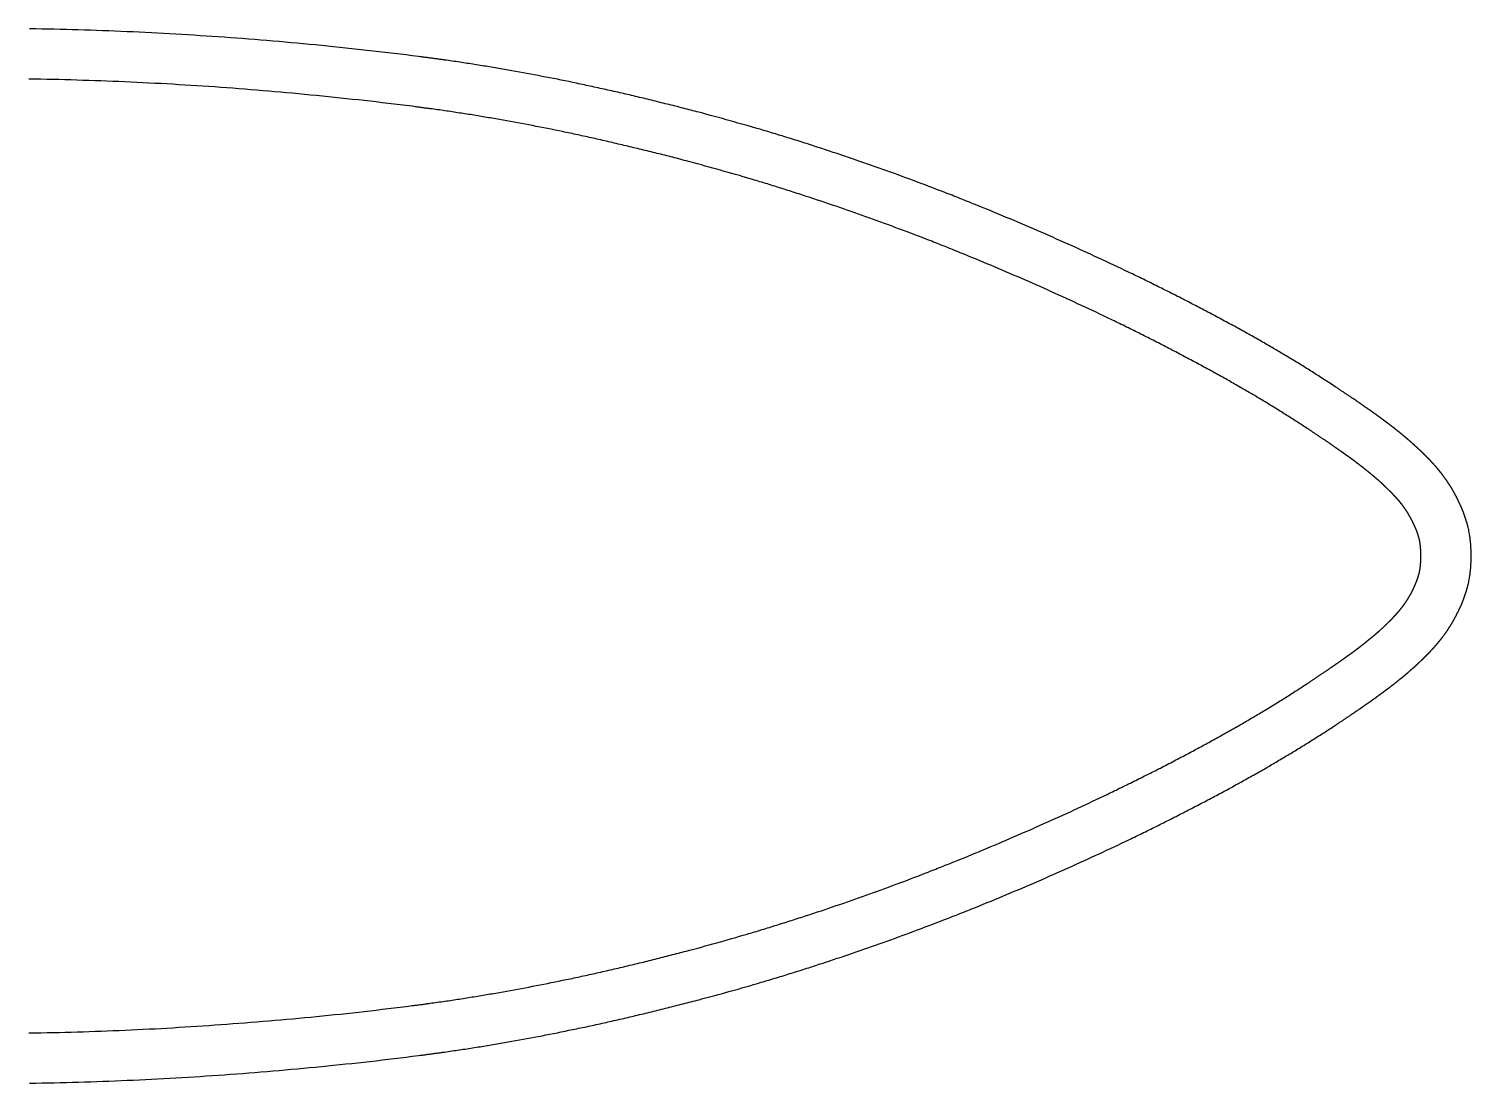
# Model space of a CAD drawing. Header units: inches. Extents: x -256 to -54, y -101 to -26.
# Drawn here: x -154.2 to -53.8, y -99.9 to -26.5 of the extents above; entities that cross this region are included whole.
import ezdxf

# ---------------------------------------------------------------- set-up
doc = ezdxf.new("R2010")
doc.units = ezdxf.units.IN
doc.header["$MEASUREMENT"] = 0

msp = doc.modelspace()

# ---------------------------------------------------------------- linework, layer by layer
at = {"color": 7, "linetype": 'Continuous', "lineweight": 25}
for p, q in [((-126.97, -28.44), (-127.1, -28.42)), ((-127.41, -31.91), (-127.54, -31.89)), ((-127.54, -94.53), (-127.41, -94.52)), ((-154.22, -96.43), (-154.21, -96.43)), ((-127.1, -98), (-126.97, -97.99)), ((-154.17, -99.93), (-154.16, -99.93))]:
    msp.add_line(p, q, dxfattribs=at)
for points, degree, knots in [([(-127.1, -28.42), (-128.22, -28.28), (-130.47, -28.01), (-133.84, -27.65), (-137.22, -27.34), (-141.74, -26.99), (-146.25, -26.73), (-150.78, -26.56), (-153.04, -26.51), (-154.17, -26.5)], 3, [-0.000013, -0.000013, -0.000013, -0.000013, 0.125058, 0.250129, 0.3752, 0.500271, 0.750413, 0.875484, 1.000555, 1.000555, 1.000555, 1.000555]), ([(-61.57, -52.55), (-61.59, -52.54), (-61.65, -52.5), (-61.74, -52.44), (-61.85, -52.36), (-61.97, -52.28), (-62.1, -52.19), (-62.27, -52.08), (-62.46, -51.95), (-62.66, -51.82), (-62.86, -51.69), (-63.05, -51.55), (-63.32, -51.38), (-63.65, -51.16), (-64.05, -50.91), (-64.45, -50.65), (-64.98, -50.31), (-65.65, -49.89), (-66.33, -49.48), (-66.87, -49.16), (-67.41, -48.84), (-68.1, -48.43), (-68.95, -47.95), (-69.82, -47.46), (-70.72, -46.97), (-71.65, -46.47), (-72.45, -46.05), (-73.11, -45.71), (-73.77, -45.36), (-74.6, -44.94), (-75.6, -44.44), (-76.61, -43.94), (-77.98, -43.28), (-79.71, -42.46), (-81.85, -41.49), (-84, -40.54), (-86.16, -39.62), (-87.96, -38.88), (-89.4, -38.3), (-90.84, -37.74), (-92.62, -37.06), (-94.75, -36.28), (-96.88, -35.54), (-98.65, -34.95), (-100.06, -34.49), (-101.11, -34.16), (-102.17, -33.83), (-103.59, -33.41), (-105.38, -32.9), (-107.2, -32.4), (-108.66, -32.02), (-109.77, -31.74), (-110.87, -31.47), (-111.98, -31.2), (-113.08, -30.94), (-114.17, -30.7), (-115.27, -30.46), (-116.71, -30.15), (-118.49, -29.8), (-120.24, -29.47), (-121.63, -29.23), (-122.49, -29.09), (-123.18, -28.98), (-123.7, -28.9), (-124.22, -28.82), (-124.75, -28.74), (-125.18, -28.68), (-125.53, -28.63), (-125.75, -28.6), (-125.93, -28.58), (-126.11, -28.55), (-126.34, -28.52), (-126.59, -28.49), (-126.8, -28.46), (-126.91, -28.44), (-126.97, -28.44)], 3, [-0.000014, -0.000014, -0.000014, -0.000014, 0.000962, 0.001939, 0.003892, 0.005845, 0.007799, 0.011705, 0.015611, 0.019518, 0.023424, 0.02733, 0.031237, 0.039049, 0.046862, 0.054675, 0.062488, 0.078113, 0.093738, 0.101551, 0.109364, 0.124989, 0.140615, 0.15624, 0.171866, 0.187491, 0.203116, 0.210929, 0.218742, 0.234367, 0.249993, 0.265618, 0.281244, 0.312494, 0.343745, 0.374996, 0.406247, 0.437498, 0.453123, 0.468749, 0.5, 0.53125, 0.562501, 0.593752, 0.609378, 0.625003, 0.640628, 0.656254, 0.687505, 0.718756, 0.734381, 0.750006, 0.765632, 0.781257, 0.796883, 0.812508, 0.828134, 0.843759, 0.87501, 0.906261, 0.921886, 0.937512, 0.945324, 0.953137, 0.96095, 0.968762, 0.976575, 0.980481, 0.984388, 0.986341, 0.988294, 0.992201, 0.996107, 0.99806, 1.000013, 1.000013, 1.000013, 1.000013]), ([(-127.54, -31.89), (-128.65, -31.75), (-130.86, -31.49), (-134.19, -31.14), (-137.52, -30.83), (-141.97, -30.48), (-147.53, -30.16), (-151.99, -30.03), (-154.22, -29.99)], 3, [0, 0, 0, 0, 0.125064, 0.250128, 0.375193, 0.500257, 0.750385, 1.000514, 1.000514, 1.000514, 1.000514]), ([(-63.55, -55.44), (-63.56, -55.43), (-63.59, -55.41), (-63.64, -55.38), (-63.7, -55.34), (-63.76, -55.29), (-63.85, -55.24), (-63.94, -55.17), (-64.07, -55.09), (-64.23, -54.98), (-64.41, -54.85), (-64.6, -54.73), (-64.79, -54.6), (-64.98, -54.47), (-65.24, -54.31), (-65.56, -54.1), (-65.94, -53.85), (-66.33, -53.6), (-66.84, -53.28), (-67.49, -52.87), (-68.14, -52.48), (-68.66, -52.16), (-69.19, -51.85), (-69.85, -51.47), (-70.67, -51), (-71.51, -50.53), (-72.39, -50.05), (-73.3, -49.56), (-74.08, -49.15), (-74.72, -48.81), (-75.37, -48.48), (-76.18, -48.06), (-77.16, -47.57), (-78.15, -47.08), (-79.48, -46.44), (-81.18, -45.64), (-83.28, -44.68), (-85.39, -43.75), (-87.51, -42.85), (-89.28, -42.12), (-90.69, -41.55), (-92.1, -41), (-93.85, -40.34), (-95.93, -39.58), (-98.01, -38.85), (-99.74, -38.27), (-101.12, -37.83), (-102.15, -37.5), (-103.18, -37.18), (-104.57, -36.77), (-106.32, -36.27), (-108.1, -35.78), (-109.53, -35.41), (-110.62, -35.13), (-111.7, -34.87), (-112.78, -34.61), (-113.86, -34.36), (-114.93, -34.11), (-116, -33.88), (-117.41, -33.58), (-119.15, -33.23), (-120.86, -32.92), (-122.21, -32.68), (-123.05, -32.54), (-123.73, -32.43), (-124.23, -32.36), (-124.74, -32.28), (-125.25, -32.2), (-125.76, -32.13), (-126.18, -32.07), (-126.53, -32.03), (-126.8, -31.99), (-127.05, -31.96), (-127.25, -31.93), (-127.36, -31.92), (-127.41, -31.91)], 3, [0.0000108, 0.0000108, 0.0000108, 0.0000108, 0.000499, 0.0009873, 0.0019638, 0.0029404, 0.0039169, 0.00587, 0.0078231, 0.0117293, 0.0156354, 0.0195416, 0.0234478, 0.0273539, 0.0312601, 0.0390724, 0.0468848, 0.0546971, 0.0625095, 0.0781341, 0.0937588, 0.1015711, 0.1093835, 0.1250082, 0.1406328, 0.1562575, 0.1718822, 0.1875069, 0.2031315, 0.2109439, 0.2187562, 0.2343809, 0.2500056, 0.2656302, 0.2812549, 0.3125043, 0.3437536, 0.375003, 0.4062523, 0.4375017, 0.4531263, 0.468751, 0.5000004, 0.5312497, 0.5624991, 0.5937484, 0.6093731, 0.6249978, 0.6406225, 0.6562471, 0.6874965, 0.7187458, 0.7343705, 0.7499952, 0.7656199, 0.7812445, 0.7968692, 0.8124939, 0.8281186, 0.8437432, 0.8749926, 0.9062419, 0.9218666, 0.9374913, 0.9453036, 0.953116, 0.9609283, 0.9687406, 0.976553, 0.9843653, 0.9882715, 0.9921777, 0.9960838, 0.9980369, 0.99999, 0.99999, 0.99999, 0.99999]), ([(-54.09, -60.87), (-54.1, -60.86), (-54.1, -60.84), (-54.11, -60.82), (-54.13, -60.77), (-54.16, -60.66), (-54.23, -60.45), (-54.34, -60.13), (-54.48, -59.81), (-54.57, -59.61), (-54.62, -59.5), (-54.66, -59.41), (-54.7, -59.32), (-54.76, -59.21), (-54.85, -59.02), (-55.02, -58.72), (-55.19, -58.43), (-55.32, -58.23), (-55.42, -58.07), (-55.53, -57.9), (-55.65, -57.75), (-55.75, -57.61), (-55.82, -57.51), (-55.88, -57.43), (-55.94, -57.36), (-56.01, -57.27), (-56.12, -57.14), (-56.23, -57.01), (-56.3, -56.93), (-56.34, -56.89), (-56.37, -56.85), (-56.4, -56.82), (-56.44, -56.78), (-56.5, -56.71), (-56.61, -56.59), (-56.72, -56.48), (-56.79, -56.4), (-56.84, -56.36), (-56.87, -56.33), (-56.9, -56.3), (-56.94, -56.26), (-57, -56.19), (-57.11, -56.08), (-57.22, -55.98), (-57.3, -55.9), (-57.36, -55.84), (-57.43, -55.78), (-57.5, -55.71), (-57.65, -55.58), (-57.84, -55.4), (-58, -55.26), (-58.13, -55.15), (-58.24, -55.05), (-58.32, -54.99), (-58.36, -54.95), (-58.39, -54.92), (-58.42, -54.9), (-58.46, -54.87), (-58.53, -54.81), (-58.67, -54.69), (-58.87, -54.53), (-59.03, -54.4), (-59.17, -54.29), (-59.29, -54.2), (-59.37, -54.14), (-59.41, -54.11), (-59.43, -54.09), (-59.45, -54.08), (-59.46, -54.07), (-59.48, -54.05), (-59.52, -54.03), (-59.59, -53.97), (-59.7, -53.89), (-59.83, -53.79), (-59.96, -53.7), (-60.09, -53.6), (-60.23, -53.5), (-60.35, -53.41), (-60.43, -53.35), (-60.47, -53.33), (-60.49, -53.31), (-60.51, -53.3), (-60.52, -53.29), (-60.54, -53.27), (-60.58, -53.25), (-60.63, -53.21), (-60.69, -53.17), (-60.77, -53.11), (-60.88, -53.04), (-61.04, -52.92), (-61.35, -52.71), (-61.57, -52.55)], 2, [-0.000723, -0.000723, -0.000723, 0.000744, 0.00221, 0.005142, 0.011006, 0.022735, 0.046192, 0.077468, 0.100926, 0.112654, 0.120473, 0.128293, 0.136112, 0.14784, 0.171298, 0.202574, 0.226031, 0.241669, 0.257308, 0.272946, 0.288584, 0.300313, 0.308132, 0.315951, 0.32377, 0.335499, 0.351137, 0.362865, 0.36873, 0.372639, 0.376549, 0.380458, 0.386323, 0.398051, 0.413689, 0.425418, 0.431282, 0.435192, 0.439102, 0.443011, 0.448875, 0.460604, 0.476242, 0.487971, 0.49579, 0.503609, 0.511428, 0.523157, 0.546614, 0.570071, 0.58571, 0.601348, 0.613076, 0.618941, 0.62285, 0.62676, 0.630669, 0.636534, 0.648262, 0.67172, 0.695177, 0.710815, 0.726453, 0.738182, 0.744046, 0.746978, 0.748933, 0.750888, 0.752843, 0.755775, 0.761639, 0.773368, 0.789006, 0.804644, 0.820282, 0.835921, 0.851559, 0.863287, 0.869152, 0.872084, 0.874039, 0.875993, 0.877948, 0.88088, 0.886745, 0.894564, 0.902383, 0.914111, 0.92975, 0.953207, 1.000122, 1.000122, 1.000122]), ([(-57.45, -61.86), (-57.5, -61.68), (-57.61, -61.39), (-57.7, -61.18), (-57.77, -61.03), (-57.82, -60.91), (-57.88, -60.79), (-57.96, -60.64), (-58.1, -60.39), (-58.3, -60.06), (-58.47, -59.82), (-58.56, -59.69), (-58.63, -59.6), (-58.68, -59.54), (-58.73, -59.48), (-58.8, -59.39), (-58.88, -59.3), (-58.93, -59.24), (-58.96, -59.21), (-58.98, -59.19), (-59, -59.16), (-59.03, -59.13), (-59.08, -59.08), (-59.16, -58.99), (-59.25, -58.9), (-59.3, -58.84), (-59.34, -58.81), (-59.36, -58.78), (-59.39, -58.76), (-59.42, -58.72), (-59.48, -58.67), (-59.57, -58.58), (-59.67, -58.48), (-59.78, -58.38), (-59.88, -58.28), (-60.01, -58.15), (-60.2, -57.98), (-60.39, -57.82), (-60.52, -57.71), (-60.58, -57.65), (-60.62, -57.62), (-60.65, -57.6), (-60.67, -57.58), (-60.71, -57.55), (-60.77, -57.5), (-60.89, -57.4), (-61.06, -57.26), (-61.2, -57.15), (-61.32, -57.05), (-61.43, -56.97), (-61.5, -56.92), (-61.54, -56.89), (-61.57, -56.86), (-61.6, -56.84), (-61.63, -56.81), (-61.7, -56.77), (-61.8, -56.69), (-61.91, -56.6), (-62.03, -56.51), (-62.16, -56.42), (-62.28, -56.33), (-62.4, -56.25), (-62.47, -56.2), (-62.51, -56.17), (-62.53, -56.16), (-62.55, -56.14), (-62.56, -56.13), (-62.58, -56.12), (-62.61, -56.1), (-62.67, -56.05), (-62.77, -55.98), (-62.89, -55.9), (-63.05, -55.79), (-63.34, -55.59), (-63.55, -55.44)], 2, [0.0006758, 0.0006758, 0.0006758, 0.0475148, 0.0787408, 0.1021603, 0.1177733, 0.1333863, 0.1489993, 0.1724188, 0.2192578, 0.2660968, 0.2895163, 0.3051293, 0.316839, 0.3246455, 0.3363552, 0.3519682, 0.363678, 0.3695329, 0.3734361, 0.3773394, 0.3812426, 0.3870975, 0.3988072, 0.4144202, 0.42613, 0.4319849, 0.4358881, 0.4397914, 0.4436946, 0.4495495, 0.4612592, 0.4768722, 0.4924852, 0.5080982, 0.5237112, 0.5471307, 0.5783567, 0.6017762, 0.6134859, 0.6193408, 0.6232441, 0.6271473, 0.6310506, 0.6369054, 0.6486152, 0.6720347, 0.6954542, 0.7110672, 0.7266802, 0.7383899, 0.7442448, 0.748148, 0.7520513, 0.7559545, 0.7618094, 0.7735192, 0.7891322, 0.8047452, 0.8203582, 0.8359711, 0.8515841, 0.8632939, 0.8691488, 0.8720762, 0.8740278, 0.8759795, 0.8779311, 0.8808585, 0.8867134, 0.8984231, 0.9140361, 0.9296491, 0.9530686, 0.9999076, 0.9999076, 0.9999076]), ([(-53.83, -62.28), (-53.83, -62.28), (-53.83, -62.27), (-53.83, -62.27), (-53.83, -62.25), (-53.83, -62.23), (-53.84, -62.18), (-53.85, -62.1), (-53.86, -62.03), (-53.86, -61.98), (-53.87, -61.93), (-53.87, -61.89), (-53.88, -61.83), (-53.9, -61.72), (-53.92, -61.58), (-53.96, -61.4), (-53.99, -61.25), (-54.02, -61.14), (-54.03, -61.08), (-54.05, -61.03), (-54.07, -60.97), (-54.08, -60.92), (-54.09, -60.89), (-54.09, -60.88), (-54.09, -60.87), (-54.09, -60.87)], 3, [-0.002562, -0.002562, -0.002562, -0.002562, 0.001377, 0.005316, 0.013193, 0.028949, 0.06046, 0.123483, 0.186505, 0.218017, 0.249528, 0.281039, 0.312551, 0.375573, 0.501618, 0.627663, 0.753709, 0.816731, 0.848242, 0.879754, 0.942776, 0.974288, 0.990043, 0.997921, 1.005799, 1.005799, 1.005799, 1.005799]), ([(-57.31, -62.6), (-57.32, -62.58), (-57.32, -62.54), (-57.33, -62.49), (-57.33, -62.45), (-57.33, -62.42), (-57.34, -62.4), (-57.34, -62.38), (-57.34, -62.35), (-57.35, -62.29), (-57.36, -62.23), (-57.37, -62.17), (-57.38, -62.12), (-57.39, -62.08), (-57.4, -62.04), (-57.41, -62), (-57.42, -61.98), (-57.42, -61.96), (-57.43, -61.95), (-57.43, -61.93), (-57.44, -61.91), (-57.44, -61.89), (-57.45, -61.87), (-57.45, -61.86)], 3, [0.0023835, 0.0023835, 0.0023835, 0.0023835, 0.0644018, 0.12642, 0.1884382, 0.2194473, 0.2504564, 0.2814655, 0.3124747, 0.3744929, 0.4985293, 0.5605475, 0.6225658, 0.684584, 0.7466022, 0.8086204, 0.8396295, 0.8551341, 0.8706386, 0.9016478, 0.9326569, 0.963666, 0.9946751, 0.9946751, 0.9946751, 0.9946751]), ([(-57.31, -63.83), (-57.31, -63.78), (-57.3, -63.68), (-57.29, -63.48), (-57.29, -63.27), (-57.29, -63.05), (-57.3, -62.9), (-57.3, -62.74), (-57.31, -62.65), (-57.31, -62.6)], 3, [0.00007817, 0.00007817, 0.00007817, 0.00007817, 0.00482458, 0.00957099, 0.01906381, 0.02381022, 0.02855663, 0.03330304, 0.03804945, 0.03804945, 0.03804945, 0.03804945]), ([(-53.83, -64.15), (-53.83, -64.14), (-53.83, -64.14), (-53.83, -64.13), (-53.83, -64.11), (-53.82, -64.07), (-53.82, -64), (-53.81, -63.86), (-53.79, -63.59), (-53.79, -63.32), (-53.79, -63.1), (-53.79, -62.95), (-53.8, -62.76), (-53.81, -62.56), (-53.82, -62.42), (-53.82, -62.35), (-53.83, -62.31), (-53.83, -62.3), (-53.83, -62.29), (-53.83, -62.28), (-53.83, -62.28), (-53.83, -62.28)], 3, [-0.00008231, -0.00008231, -0.00008231, -0.00008231, 0.00006722, 0.00021674, 0.0005158, 0.00111391, 0.00231013, 0.00470256, 0.00948744, 0.01905718, 0.02144962, 0.02384205, 0.02862693, 0.0334118, 0.03580424, 0.03700045, 0.03759856, 0.03789762, 0.03804715, 0.03812191, 0.03819667, 0.03819667, 0.03819667, 0.03819667]), ([(-57.45, -64.57), (-57.45, -64.56), (-57.44, -64.53), (-57.44, -64.51), (-57.43, -64.49), (-57.43, -64.48), (-57.43, -64.48), (-57.43, -64.48), (-57.42, -64.47), (-57.42, -64.46), (-57.42, -64.45), (-57.41, -64.43), (-57.41, -64.41), (-57.4, -64.38), (-57.39, -64.34), (-57.38, -64.28), (-57.37, -64.22), (-57.36, -64.16), (-57.35, -64.12), (-57.34, -64.08), (-57.34, -64.05), (-57.34, -64.04), (-57.34, -64.02), (-57.34, -64.01), (-57.33, -64), (-57.33, -63.97), (-57.33, -63.94), (-57.32, -63.88), (-57.32, -63.84), (-57.31, -63.83)], 3, [0.004947, 0.004947, 0.004947, 0.004947, 0.0359617, 0.0669765, 0.0979913, 0.1134986, 0.1212523, 0.1251292, 0.129006, 0.1445134, 0.1600208, 0.1910356, 0.2220503, 0.2530651, 0.3150946, 0.3771241, 0.5011832, 0.5632127, 0.6252423, 0.6872718, 0.7182865, 0.7337939, 0.7493013, 0.7648087, 0.7803161, 0.8113308, 0.8733604, 0.9353899, 0.9974194, 0.9974194, 0.9974194, 0.9974194]), ([(-54.09, -65.55), (-54.09, -65.55), (-54.09, -65.54), (-54.09, -65.53), (-54.08, -65.5), (-54.07, -65.47), (-54.06, -65.43), (-54.05, -65.39), (-54.03, -65.34), (-54.02, -65.28), (-53.99, -65.18), (-53.96, -65.03), (-53.92, -64.84), (-53.9, -64.7), (-53.88, -64.59), (-53.87, -64.53), (-53.87, -64.49), (-53.86, -64.45), (-53.85, -64.39), (-53.85, -64.32), (-53.84, -64.25), (-53.83, -64.2), (-53.83, -64.17), (-53.83, -64.16), (-53.83, -64.15), (-53.83, -64.15), (-53.83, -64.15)], 3, [-0.005576, -0.005576, -0.005576, -0.005576, 0.002302, 0.01018, 0.025936, 0.057447, 0.088959, 0.12047, 0.151982, 0.183493, 0.246516, 0.372562, 0.498608, 0.624654, 0.687677, 0.719189, 0.7507, 0.782212, 0.813723, 0.876746, 0.939769, 0.971281, 0.987036, 0.994914, 0.998853, 1.002792, 1.002792, 1.002792, 1.002792]), ([(-63.55, -70.98), (-63.34, -70.84), (-63.05, -70.64), (-62.89, -70.53), (-62.77, -70.44), (-62.67, -70.37), (-62.61, -70.33), (-62.58, -70.3), (-62.56, -70.29), (-62.55, -70.28), (-62.53, -70.27), (-62.51, -70.25), (-62.47, -70.23), (-62.4, -70.17), (-62.28, -70.09), (-62.16, -70), (-62.03, -69.91), (-61.91, -69.82), (-61.8, -69.73), (-61.7, -69.66), (-61.63, -69.61), (-61.6, -69.58), (-61.57, -69.56), (-61.54, -69.54), (-61.5, -69.51), (-61.43, -69.45), (-61.32, -69.37), (-61.2, -69.28), (-61.06, -69.16), (-60.89, -69.02), (-60.77, -68.92), (-60.71, -68.87), (-60.67, -68.85), (-60.65, -68.82), (-60.62, -68.8), (-60.58, -68.77), (-60.52, -68.72), (-60.39, -68.61), (-60.2, -68.44), (-60.01, -68.27), (-59.88, -68.15), (-59.78, -68.05), (-59.67, -67.95), (-59.57, -67.84), (-59.48, -67.76), (-59.42, -67.7), (-59.39, -67.67), (-59.36, -67.64), (-59.34, -67.62), (-59.3, -67.58), (-59.24, -67.52), (-59.16, -67.43), (-59.08, -67.35), (-59.03, -67.29), (-59, -67.26), (-58.98, -67.24), (-58.96, -67.21), (-58.93, -67.18), (-58.88, -67.12), (-58.8, -67.03), (-58.73, -66.94), (-58.68, -66.88), (-58.63, -66.82), (-58.56, -66.73), (-58.47, -66.61), (-58.3, -66.37), (-58.1, -66.04), (-57.95, -65.78), (-57.88, -65.63), (-57.82, -65.52), (-57.76, -65.39), (-57.7, -65.24), (-57.61, -65.03), (-57.5, -64.74), (-57.45, -64.57)], 2, [0.0000881, 0.0000881, 0.0000881, 0.0469268, 0.0703461, 0.085959, 0.1015719, 0.1132815, 0.1191364, 0.1220638, 0.1240154, 0.125967, 0.1279186, 0.130846, 0.1367008, 0.1484105, 0.1640234, 0.1796363, 0.1952492, 0.210862, 0.2264749, 0.2381846, 0.2440394, 0.2479426, 0.2518458, 0.2557491, 0.2616039, 0.2733136, 0.2889264, 0.3045393, 0.3279586, 0.351378, 0.3630876, 0.3689425, 0.3728457, 0.3767489, 0.3806521, 0.3865069, 0.3982166, 0.4216359, 0.4528617, 0.476281, 0.4918939, 0.5075068, 0.5231196, 0.5387325, 0.5504422, 0.556297, 0.5602002, 0.5641035, 0.5680067, 0.5738615, 0.5855712, 0.6011841, 0.6128937, 0.6187485, 0.6226518, 0.626555, 0.6304582, 0.636313, 0.6480227, 0.6636356, 0.6753452, 0.6831517, 0.6948613, 0.7104742, 0.7338935, 0.7807322, 0.8275708, 0.8509901, 0.866603, 0.8822159, 0.8978288, 0.9212481, 0.9524739, 0.9993125, 0.9993125, 0.9993125]), ([(-61.57, -73.87), (-61.35, -73.72), (-61.04, -73.5), (-60.88, -73.39), (-60.75, -73.3), (-60.64, -73.22), (-60.58, -73.17), (-60.54, -73.15), (-60.52, -73.14), (-60.51, -73.13), (-60.49, -73.11), (-60.47, -73.1), (-60.43, -73.07), (-60.35, -73.01), (-60.23, -72.92), (-60.09, -72.82), (-59.96, -72.73), (-59.83, -72.63), (-59.7, -72.53), (-59.59, -72.45), (-59.52, -72.4), (-59.48, -72.37), (-59.46, -72.36), (-59.45, -72.34), (-59.43, -72.33), (-59.41, -72.31), (-59.37, -72.28), (-59.29, -72.22), (-59.17, -72.13), (-59.03, -72.02), (-58.87, -71.89), (-58.67, -71.73), (-58.53, -71.62), (-58.46, -71.56), (-58.42, -71.53), (-58.39, -71.5), (-58.36, -71.47), (-58.32, -71.44), (-58.24, -71.37), (-58.13, -71.28), (-58, -71.16), (-57.84, -71.02), (-57.64, -70.85), (-57.5, -70.72), (-57.43, -70.64), (-57.36, -70.58), (-57.3, -70.52), (-57.22, -70.45), (-57.11, -70.34), (-57, -70.23), (-56.94, -70.17), (-56.9, -70.13), (-56.87, -70.1), (-56.83, -70.06), (-56.79, -70.02), (-56.72, -69.95), (-56.61, -69.83), (-56.5, -69.72), (-56.44, -69.65), (-56.4, -69.61), (-56.37, -69.57), (-56.34, -69.54), (-56.3, -69.49), (-56.23, -69.41), (-56.12, -69.28), (-56.01, -69.15), (-55.94, -69.06), (-55.88, -68.99), (-55.82, -68.91), (-55.75, -68.82), (-55.64, -68.68), (-55.53, -68.52), (-55.42, -68.36), (-55.32, -68.2), (-55.19, -67.99), (-55.02, -67.7), (-54.85, -67.4), (-54.76, -67.21), (-54.7, -67.1), (-54.66, -67.02), (-54.62, -66.92), (-54.56, -66.81), (-54.47, -66.61), (-54.34, -66.29), (-54.23, -65.97), (-54.16, -65.76), (-54.12, -65.66), (-54.11, -65.6), (-54.1, -65.58), (-54.1, -65.56), (-54.09, -65.55)], 2, [-0.000116, -0.000116, -0.000116, 0.046799, 0.070257, 0.085895, 0.101534, 0.113263, 0.119127, 0.122059, 0.124014, 0.125969, 0.127924, 0.130856, 0.13672, 0.148449, 0.164088, 0.179726, 0.195364, 0.211003, 0.226641, 0.23837, 0.244234, 0.247167, 0.249121, 0.251076, 0.253031, 0.255963, 0.261828, 0.273556, 0.289195, 0.304833, 0.328291, 0.351749, 0.363477, 0.369342, 0.373251, 0.377161, 0.381071, 0.386935, 0.398664, 0.414302, 0.429941, 0.453398, 0.476856, 0.488585, 0.496404, 0.504223, 0.512042, 0.523771, 0.53941, 0.551138, 0.557003, 0.560913, 0.564822, 0.568732, 0.574596, 0.586325, 0.601963, 0.613692, 0.619557, 0.623466, 0.627376, 0.631285, 0.63715, 0.648879, 0.664517, 0.676246, 0.684065, 0.691884, 0.699703, 0.711432, 0.727071, 0.742709, 0.758348, 0.773986, 0.797444, 0.82872, 0.852178, 0.863907, 0.871726, 0.879545, 0.887365, 0.899093, 0.922551, 0.953828, 0.977285, 0.989014, 0.994879, 0.997811, 0.999277, 1.000743, 1.000743, 1.000743]), ([(-127.41, -94.52), (-127.36, -94.51), (-127.26, -94.5), (-127.06, -94.47), (-126.81, -94.44), (-126.54, -94.4), (-126.19, -94.35), (-125.77, -94.29), (-125.26, -94.22), (-124.75, -94.15), (-124.07, -94.04), (-123.23, -93.91), (-122.22, -93.74), (-120.86, -93.51), (-119.15, -93.19), (-117.41, -92.84), (-116, -92.55), (-114.93, -92.31), (-113.86, -92.07), (-112.78, -91.82), (-111.7, -91.56), (-110.61, -91.29), (-109.53, -91.01), (-108.09, -90.64), (-106.32, -90.16), (-104.56, -89.65), (-103.17, -89.24), (-102.14, -88.92), (-101.11, -88.59), (-99.73, -88.15), (-98, -87.57), (-95.92, -86.84), (-93.83, -86.08), (-92.08, -85.42), (-90.68, -84.86), (-89.26, -84.3), (-87.5, -83.57), (-85.38, -82.67), (-83.27, -81.74), (-81.17, -80.78), (-79.47, -79.98), (-78.14, -79.33), (-77.15, -78.84), (-76.16, -78.35), (-75.35, -77.94), (-74.71, -77.61), (-74.07, -77.27), (-73.29, -76.86), (-72.38, -76.37), (-71.51, -75.89), (-70.66, -75.42), (-69.84, -74.95), (-69.18, -74.57), (-68.66, -74.26), (-68.14, -73.95), (-67.49, -73.55), (-66.84, -73.15), (-66.32, -72.82), (-65.94, -72.57), (-65.55, -72.32), (-65.24, -72.12), (-64.98, -71.95), (-64.79, -71.82), (-64.6, -71.7), (-64.41, -71.57), (-64.26, -71.46), (-64.13, -71.38), (-64.03, -71.31), (-63.93, -71.24), (-63.81, -71.17), (-63.71, -71.09), (-63.62, -71.03), (-63.57, -71), (-63.55, -70.98)], 3, [0.0000092, 0.0000092, 0.0000092, 0.0000092, 0.0019623, 0.0039153, 0.0078215, 0.0117277, 0.0156338, 0.0234462, 0.0312585, 0.0390709, 0.0468832, 0.0625079, 0.0781326, 0.0937573, 0.1250066, 0.156256, 0.1718807, 0.1875054, 0.20313, 0.2187547, 0.2343794, 0.2500041, 0.2656288, 0.2812535, 0.3125028, 0.3437522, 0.3593769, 0.3750016, 0.3906262, 0.4062509, 0.4375003, 0.4687497, 0.499999, 0.5312484, 0.5468731, 0.5624978, 0.5937471, 0.6249965, 0.6562459, 0.6874952, 0.7187446, 0.7343693, 0.749994, 0.7656186, 0.7812433, 0.7890557, 0.796868, 0.8124927, 0.8281174, 0.8437421, 0.8593667, 0.8749914, 0.8906161, 0.8984284, 0.9062408, 0.9218655, 0.9374902, 0.9453025, 0.9531148, 0.9609272, 0.9687395, 0.9726457, 0.9765519, 0.980458, 0.9843642, 0.9882704, 0.9902235, 0.9921765, 0.9941296, 0.9960827, 0.9980358, 0.9990123, 0.9999889, 0.9999889, 0.9999889, 0.9999889]), ([(-126.97, -97.99), (-126.91, -97.98), (-126.81, -97.97), (-126.65, -97.95), (-126.5, -97.93), (-126.31, -97.9), (-126.12, -97.88), (-125.94, -97.85), (-125.76, -97.83), (-125.54, -97.8), (-125.19, -97.75), (-124.76, -97.68), (-124.23, -97.61), (-123.71, -97.53), (-123.19, -97.45), (-122.5, -97.34), (-121.63, -97.2), (-120.24, -96.95), (-118.49, -96.63), (-116.71, -96.27), (-115.26, -95.97), (-114.17, -95.73), (-113.07, -95.48), (-111.97, -95.22), (-110.87, -94.96), (-109.76, -94.68), (-108.65, -94.4), (-107.19, -94.02), (-105.37, -93.53), (-103.58, -93.01), (-102.16, -92.59), (-101.1, -92.26), (-100.05, -91.93), (-98.63, -91.47), (-96.87, -90.88), (-94.74, -90.14), (-92.61, -89.36), (-90.82, -88.68), (-89.39, -88.12), (-87.94, -87.54), (-86.14, -86.8), (-83.98, -85.88), (-81.83, -84.93), (-79.69, -83.95), (-77.96, -83.14), (-76.6, -82.48), (-75.59, -81.98), (-74.58, -81.48), (-73.76, -81.05), (-73.1, -80.71), (-72.44, -80.37), (-71.64, -79.95), (-70.71, -79.45), (-69.81, -78.95), (-68.94, -78.47), (-68.09, -77.99), (-67.41, -77.58), (-66.87, -77.26), (-66.32, -76.94), (-65.65, -76.53), (-64.98, -76.11), (-64.44, -75.77), (-64.04, -75.52), (-63.64, -75.26), (-63.31, -75.04), (-63.05, -74.87), (-62.85, -74.74), (-62.66, -74.61), (-62.46, -74.48), (-62.3, -74.37), (-62.17, -74.28), (-62.07, -74.21), (-61.96, -74.13), (-61.84, -74.05), (-61.73, -73.98), (-61.64, -73.92), (-61.59, -73.89), (-61.57, -73.87)], 3, [-0.000012, -0.000012, -0.000012, -0.000012, 0.001941, 0.003894, 0.005847, 0.007801, 0.011707, 0.01366, 0.015613, 0.01952, 0.023426, 0.031239, 0.039051, 0.046864, 0.054677, 0.06249, 0.078115, 0.09374, 0.124991, 0.156242, 0.171867, 0.187493, 0.203118, 0.218744, 0.234369, 0.249995, 0.26562, 0.281245, 0.312496, 0.343747, 0.359372, 0.374998, 0.390623, 0.406249, 0.4375, 0.46875, 0.500001, 0.531252, 0.546878, 0.562503, 0.593754, 0.625005, 0.656255, 0.687506, 0.718757, 0.734383, 0.750008, 0.765633, 0.781259, 0.789072, 0.796884, 0.81251, 0.828135, 0.84376, 0.859386, 0.875011, 0.890637, 0.898449, 0.906262, 0.921888, 0.937513, 0.945326, 0.953138, 0.960951, 0.968764, 0.97267, 0.976577, 0.980483, 0.984389, 0.988296, 0.990249, 0.992202, 0.994155, 0.996108, 0.998061, 0.999038, 1.000015, 1.000015, 1.000015, 1.000015]), ([(-154.21, -96.43), (-151.98, -96.4), (-147.52, -96.27), (-141.96, -95.94), (-137.51, -95.59), (-134.18, -95.29), (-130.86, -94.94), (-128.65, -94.67), (-127.54, -94.53)], 3, [0.0000011, 0.0000011, 0.0000011, 0.0000011, 0.2500008, 0.5000005, 0.6250004, 0.7500003, 0.8750001, 1, 1, 1, 1]), ([(-154.16, -99.93), (-153.03, -99.91), (-150.76, -99.86), (-146.24, -99.7), (-141.72, -99.44), (-137.21, -99.08), (-133.84, -98.77), (-130.47, -98.42), (-128.22, -98.15), (-127.1, -98)], 3, [0, 0, 0, 0, 0.125002, 0.250003, 0.500006, 0.625008, 0.75001, 0.875011, 1.000013, 1.000013, 1.000013, 1.000013])]:
    msp.add_open_spline(points, degree=degree, knots=knots, dxfattribs=at)

doc.saveas('drawing.dxf')
